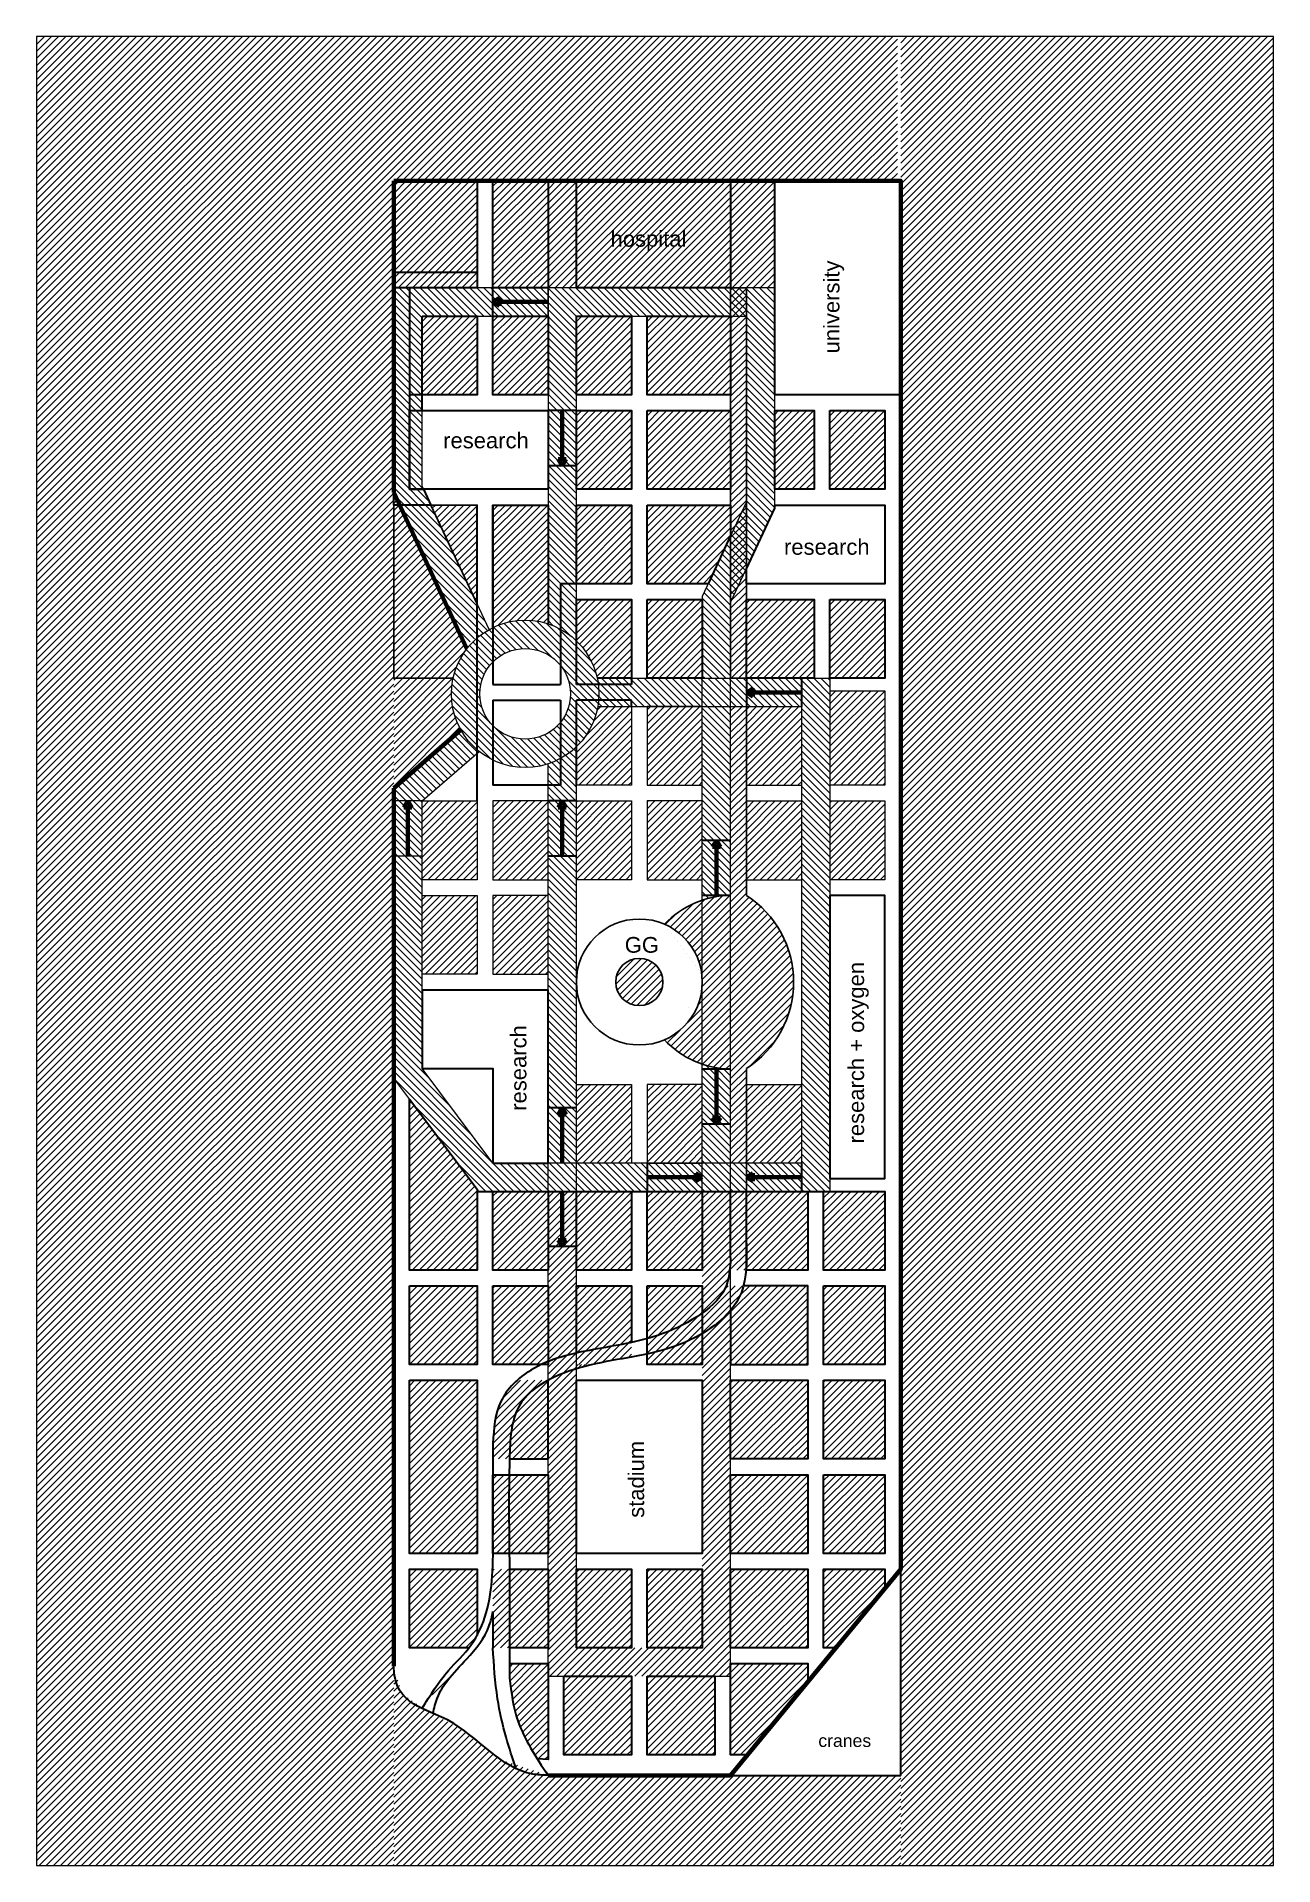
# Paper-space layout 'Rozvržení1' of a CAD drawing. Header units: millimetres. Extents: x 3 to 396, y 0 to 581.
# The model-space entities are those that its viewports show. They can reach past a viewport. Long polylines and large blocks are cut down to what shows.
import ezdxf

# ---------------------------------------------------------------- set-up
doc = ezdxf.new("R2010")
doc.units = ezdxf.units.MM
doc.layers.add('buildings', color=1, linetype='Continuous')
doc.layers.add('water', color=4, linetype='Continuous')
for name, color, linetype, lineweight in [('cerna_silne', 7, 'Continuous', 70), ('master plan', 7, 'Continuous', 30), ('nemocnice', 10, 'Continuous', 30), ('poznámky', 7, 'Continuous', 30), ('research centra', 220, 'Continuous', 30), ('roads', 7, 'Continuous', 18), ('under', 40, 'Continuous', 30), ('universita', 90, 'Continuous', 30), ('vodní plocha', 150, 'Continuous', 30)]:
    doc.layers.add(name, color=color, linetype=linetype, lineweight=lineweight)
doc.styles.get("Standard").update_dxf_attribs({"font": 'arial.ttf'})
pattern_1 = [(45, (89158.5, -108201), (-2245.064, 2245.064), [])]
pattern_2 = [(45, (660972, 1168033.4), (-2245.064, 2245.064), [])]
pattern_3 = [(135, (660972, 1168033.4), (-2245.064, -2245.064), [])]

psp = doc.layouts.new('Rozvržení1')

msp = doc.modelspace()

# ---------------------------------------------------------------- texts
at = {"layer": 'poznámky', "char_height": 10000, "attachment_point": 1}
for s, insert in [('hospital', (470054, 1102873)), ('research', (363734, 974779)), ('research', (580203, 907159)), ('GG', (479052, 654330))]:
    msp.add_mtext_dynamic_manual_height_columns(s, width=90492.46, gutter_width=1121902, heights=[0], dxfattribs=dict(at, insert=insert))
at = {"layer": 'poznámky', "char_height": 10000, "attachment_point": 1, "rotation": 90}
for s, width, insert in [('university', 90492.46, (605408, 1025063)), ('research + oxygen', 195819.43, (621048, 523172)), ('research', 90492.46, (406589, 543927)), ('stadium', 90492.46, (481357, 285348))]:
    msp.add_mtext_dynamic_manual_height_columns(s, width=width, gutter_width=1121902, heights=[0], dxfattribs=dict(at, insert=insert))
at = {"layer": 'poznámky', "ltscale": 1000, "insert": (602010, 147788), "char_height": 8000, "attachment_point": 1}
msp.add_mtext_dynamic_manual_height_columns('cranes', width=1275375.21, gutter_width=12.5, heights=[0], dxfattribs=at)

# ---------------------------------------------------------------- hatches: boundary and pattern name
at = {"layer": 'buildings'}
h = msp.add_hatch(dxfattribs=at)
h.set_pattern_fill('ANSI31', color=1, scale=1000)
h.set_pattern_definition(pattern_2)
h.paths.add_polyline_path([(385319, 1134729), (332319, 1134729), (332319, 1066729), (385319, 1066729)])
h = msp.add_hatch(dxfattribs=at)
h.set_pattern_fill('ANSI31', color=1, scale=1000)
h.set_pattern_definition([(45, (705972, 1168033.4), (-2245.064, 2245.064), [])])
h.paths.add_polyline_path([(430319, 1134729), (395319, 1134729), (395319, 1066729), (430319, 1066729)])
h = msp.add_hatch(dxfattribs=at)
h.set_pattern_fill('ANSI31', color=1, scale=1000)
h.set_pattern_definition([(45, (660972, 1100033.4), (-2245.064, 2245.064), [])])
h.paths.add_polyline_path([(385319, 1048729), (350319, 1048729), (350319, 998729), (385319, 998729)])
h = msp.add_hatch(dxfattribs=at)
h.set_pattern_fill('ANSI31', color=1, scale=1000)
h.set_pattern_definition([(45, (705972, 1100033.4), (-2245.064, 2245.064), [])])
h.paths.add_polyline_path([(430319, 1048729), (395319, 1048729), (395319, 998729), (430319, 998729)])
h = msp.add_hatch(dxfattribs=at)
h.set_pattern_fill('ANSI31', color=1, scale=1000)
h.set_pattern_definition([(45, (758972, 1100033.4), (-2245.064, 2245.064), [])])
h.paths.add_polyline_path([(483319, 1048729), (448319, 1048729), (448319, 998729), (483319, 998729)])
h = msp.add_hatch(dxfattribs=at)
h.set_pattern_fill('ANSI31', color=1, scale=1000)
h.set_pattern_definition([(45, (803972, 1100033.4), (-2245.064, 2245.064), [])])
h.paths.add_polyline_path([(546319, 1048729), (493319, 1048729), (493319, 998729), (546319, 998729)])
h = msp.add_hatch(dxfattribs=at)
h.set_pattern_fill('ANSI31', color=1, scale=1000)
h.set_pattern_definition([(45, (758972, 1040033.4), (-2245.064, 2245.064), [])])
h.paths.add_polyline_path([(483319, 988729), (448319, 988729), (448319, 938729), (483319, 938729)])
h = msp.add_hatch(dxfattribs=at)
h.set_pattern_fill('ANSI31', color=1, scale=1000)
h.set_pattern_definition([(45, (803972, 1040033.4), (-2245.064, 2245.064), [])])
h.paths.add_polyline_path([(546319, 988729), (493319, 988729), (493319, 938729), (546319, 938729)])
h = msp.add_hatch(dxfattribs=at)
h.set_pattern_fill('ANSI31', color=1, scale=1000)
h.set_pattern_definition([(45, (874972, 1040033.4), (-2245.064, 2245.064), [])])
h.paths.add_polyline_path([(599319, 988729), (574319, 988729), (574319, 938729), (599319, 938729)])
h = msp.add_hatch(dxfattribs=at)
h.set_pattern_fill('ANSI31', color=1, scale=1000)
h.set_pattern_definition([(45, (919972, 1040033.4), (-2245.064, 2245.064), [])])
h.paths.add_polyline_path([(644319, 988729), (609319, 988729), (609319, 938729), (644319, 938729)])
h = msp.add_hatch(dxfattribs=at)
h.set_pattern_fill('ANSI31', color=1, scale=1000)
h.set_pattern_definition([(45, (705972, 980033.4), (-2245.064, 2245.064), [])])
edge = h.paths.add_edge_path()
edge.add_arc((415798, 808799), 46817, 71.930784, 115.93977)
edge.add_line((395319, 850899), (395319, 928729))
edge.add_line((395319, 928729), (430319, 928729))
edge.add_line((430319, 928729), (430319, 853307))
h = msp.add_hatch(dxfattribs=at)
h.set_pattern_fill('ANSI31', color=1, scale=1000)
h.set_pattern_definition([(45, (758972, 980033.4), (-2245.064, 2245.064), [])])
h.paths.add_polyline_path([(483319, 928729), (448319, 928729), (448319, 878729), (483319, 878729)])
h = msp.add_hatch(dxfattribs=at)
h.set_pattern_fill('ANSI31', color=1, scale=1000)
h.set_pattern_definition(pattern_2)
h.paths.add_polyline_path([(493319, 928729), (546319, 928729), (546319, 909297), (532054, 878729), (493319, 878729)])
h = msp.add_hatch(dxfattribs=at)
h.set_pattern_fill('ANSI31', color=1, scale=1000)
h.set_pattern_definition([(45, (758972, 920033.4), (-2245.064, 2245.064), [])])
edge = h.paths.add_edge_path()
edge.add_arc((415798, 808799), 46817, 12.246222, 46.001347)
edge.add_line((448319, 842477), (448319, 868729))
edge.add_line((448319, 868729), (483319, 868729))
edge.add_line((483319, 868729), (483319, 818729))
edge.add_line((483319, 818729), (461550, 818729))
h = msp.add_hatch(dxfattribs=at)
h.set_pattern_fill('ANSI31', color=1, scale=1000)
h.set_pattern_definition([(45, (803972, 920033.4), (-2245.064, 2245.064), [])])
h.paths.add_polyline_path([(528319, 868729), (493319, 868729), (493319, 818729), (528319, 818729)])
h = msp.add_hatch(dxfattribs=at)
h.set_pattern_fill('ANSI31', color=1, scale=1000)
h.set_pattern_definition([(45, (874972, 920033.4), (-2245.064, 2245.064), [])])
h.paths.add_polyline_path([(599319, 868729), (556319, 868729), (556319, 818729), (599319, 818729)])
h = msp.add_hatch(dxfattribs=at)
h.set_pattern_fill('ANSI31', color=1, scale=1000)
h.set_pattern_definition([(45, (919972, 920033.4), (-2245.064, 2245.064), [])])
h.paths.add_polyline_path([(644319, 868729), (609319, 868729), (609319, 818729), (644319, 818729)])
h = msp.add_hatch(dxfattribs=at)
h.set_pattern_fill('ANSI31', color=256, scale=1000)
h.set_pattern_definition([(45, (-2682566, 1803073.4), (-2245.064, 2245.064), [])])
edge = h.paths.add_edge_path()
edge.add_line((483319, 800729), (461914, 800729))
edge.add_arc((415798, 808799), 46817, 313.998653, 350.074789, ccw=False)
edge.add_line((448319, 775121), (448319, 750729))
edge.add_line((448319, 750729), (483319, 750729))
edge.add_line((483319, 750729), (483319, 800729))
h.paths.add_polyline_path([(350319, 540729), (342319, 551396), (342319, 535729), (342319, 510729), (350319, 510729)])
h.paths.add_polyline_path([(350319, 540729), (350319, 510729), (372819, 510729)])
h.paths.add_polyline_path([(372819, 510729), (350319, 510729), (350319, 492729), (385319, 492729), (385319, 494063)])
h.paths.add_polyline_path([(350319, 510729), (342319, 510729), (342319, 492729), (350319, 492729)])
h.paths.add_polyline_path([(644319, 740729), (609319, 740729), (609319, 690729), (644319, 690729)])
h.paths.add_polyline_path([(644319, 810794), (609319, 810600), (609319, 750729), (644319, 750729)])
h.paths.add_polyline_path([(591319, 800729), (556319, 800729), (556319, 750729), (591319, 750729)])
h.paths.add_polyline_path([(591319, 740729), (556319, 740729), (556319, 690729), (591319, 690729)])
h.paths.add_polyline_path([(591319, 560729), (556319, 560729), (556319, 510729), (591319, 510729)])
h.paths.add_polyline_path([(528319, 560729), (493319, 560729), (493319, 510729), (528319, 510729)])
h.paths.add_polyline_path([(483319, 560729), (448319, 560729), (448319, 510729), (483319, 510729)])
h.paths.add_polyline_path([(483319, 740729), (448319, 740729), (448319, 690729), (483319, 690729)])
h.paths.add_polyline_path([(528319, 740729), (493319, 740729), (493319, 690729), (528319, 690729)])
h.paths.add_polyline_path([(528319, 800729), (493319, 800729), (493319, 750729), (528319, 750729)])
h.paths.add_polyline_path([(430319, 740729), (395319, 740729), (395319, 690729), (430319, 690729)])
h.paths.add_polyline_path([(385319, 740729), (350319, 740729), (350319, 690729), (385319, 690729)])
h.paths.add_polyline_path([(385319, 680729), (350319, 680729), (350319, 630729), (385319, 630729)])
h.paths.add_polyline_path([(430319, 680729), (395319, 680729), (395319, 630729), (430319, 630729)])
h = msp.add_hatch(dxfattribs=at)
h.set_pattern_fill('ANSI31', color=1, scale=1000)
h.set_pattern_definition([(45, (319819, 484229.4), (-2245.064, 2245.064), [])])
edge = h.paths.add_edge_path()
edge.add_arc((488319, 625729), 15000, 0, 360)
at = {"layer": 'buildings', "ltscale": 1000}
h = msp.add_hatch(dxfattribs=at)
h.set_pattern_fill('ANSI31', color=256, scale=1000)
h.paths.add_polyline_path([(385319, 312729), (342319, 312729), (342319, 262729), (385319, 262729)])
edge = h.paths.add_edge_path()
edge.add_spline(control_points=[(380146, 202729), (380563, 203261), (382470, 205770), (384140, 208444), (385319, 210628)], knot_values=[48781.5080374, 48781.5080374, 48781.5080374, 48781.5080374, 50823.16792136, 58309.80319102, 58309.80319102, 58309.80319102, 58309.80319102], degree=3, periodic=0)
edge.add_line((385319, 210628), (385319, 252729))
edge.add_line((385319, 252729), (342319, 252729))
edge.add_line((342319, 252729), (342319, 202729))
edge.add_line((342319, 202729), (380146, 202729))
h.paths.add_polyline_path([(385319, 372729), (342319, 372729), (342319, 322729), (385319, 322729)])
h.paths.add_polyline_path([(385319, 322729), (342319, 322729), (342319, 312729), (385319, 312729)])
h.paths.add_polyline_path([(385319, 432729), (342319, 432729), (342319, 382729), (385319, 382729)])
edge = h.paths.add_edge_path()
edge.add_spline(control_points=[(426012, 382729), (427430, 383403), (428867, 384030), (430319, 384616)], knot_values=[144130.56371615, 144130.56371615, 144130.56371615, 144130.56371615, 148823.55595425, 148823.55595425, 148823.55595425, 148823.55595425], degree=3, periodic=0)
edge.add_line((430319, 384616), (430319, 432729))
edge.add_line((430319, 432729), (395319, 432729))
edge.add_line((395319, 432729), (395319, 382729))
edge.add_line((395319, 382729), (426012, 382729))
edge = h.paths.add_edge_path()
edge.add_spline(control_points=[(493319, 399192), (495610, 399822), (506565, 403120), (518146, 408539), (527197, 414606), (528319, 415399)], knot_values=[41039.51905146, 41039.51905146, 41039.51905146, 41039.51905146, 48221.76623157, 75688.71298216, 79651.63217374, 79651.63217374, 79651.63217374, 79651.63217374], degree=3, periodic=0)
edge.add_line((528319, 415399), (528319, 432729))
edge.add_line((528319, 432729), (493319, 432729))
edge.add_line((493319, 432729), (493319, 399192))
edge = h.paths.add_edge_path()
edge.add_spline(control_points=[(493319, 389401), (499041, 390633), (510692, 393680), (522644, 399103), (528319, 402456)], knot_values=[67481.7734412, 67481.7734412, 67481.7734412, 67481.7734412, 85345.73102599, 103903.17590679, 103903.17590679, 103903.17590679, 103903.17590679], degree=3, periodic=0)
edge.add_line((528319, 402456), (528319, 415399))
edge.add_spline(control_points=[(528319, 415399), (527197, 414606), (518146, 408539), (506565, 403120), (495610, 399822), (493319, 399192)], knot_values=[41039.51905146, 41039.51905146, 41039.51905146, 41039.51905146, 45002.43824305, 72469.38499363, 79651.63217374, 79651.63217374, 79651.63217374, 79651.63217374], degree=3, periodic=0)
edge.add_line((493319, 399192), (493319, 389401))
edge = h.paths.add_edge_path()
edge.add_spline(control_points=[(528319, 402456), (522644, 399103), (510692, 393680), (499041, 390633), (493319, 389401)], knot_values=[67481.7734412, 67481.7734412, 67481.7734412, 67481.7734412, 86039.218322, 103903.17590679, 103903.17590679, 103903.17590679, 103903.17590679], degree=3, periodic=0)
edge.add_line((493319, 389401), (493319, 382729))
edge.add_line((493319, 382729), (528319, 382729))
edge.add_line((528319, 382729), (528319, 402456))
h.paths.add_polyline_path([(644319, 312729), (605321, 312729), (605322, 262729), (644319, 262729)])
h.paths.add_polyline_path([(644319, 241192), (644319, 252729), (605322, 252729), (605323, 202729), (612766, 202729)])
h.paths.add_polyline_path([(595323, 181169), (595323, 192729), (546319, 192729), (546319, 134704), (556963, 134704)])
h.paths.add_polyline_path([(536319, 184693), (493319, 184729), (493319, 134704), (536319, 134704)])
h.paths.add_polyline_path([(483319, 184729), (440319, 184691), (440319, 134693), (483319, 134693)])
edge = h.paths.add_edge_path()
edge.add_spline(control_points=[(405867, 183673), (407028, 174364), (408971, 158781), (417351, 142275), (422046, 134559), (423513, 132224)], knot_values=[0, 0, 0, 0, 27883.57743193, 46674.76177289, 54947.89989352, 54947.89989352, 54947.89989352, 54947.89989352], degree=3, periodic=0)
edge.add_spline(control_points=[(423513, 132224), (423525, 132222), (423537, 132221), (423740, 132194), (423936, 132171), (424335, 132126), (424539, 132104), (424955, 132063), (425168, 132044), (425602, 132006), (425824, 131989), (426327, 131951), (426610, 131931), (427191, 131894), (427489, 131877), (428100, 131843), (428413, 131827), (429053, 131795), (429381, 131780), (429915, 131756), (430115, 131747), (430319, 131739)], knot_values=[9.45452454, 9.45452454, 9.45452454, 9.45452454, 10.60810233, 10.60810233, 29.53090781, 29.53090781, 48.45371329, 48.45371329, 67.37651877, 67.37651877, 86.29932424, 86.29932424, 109.3972305, 109.3972305, 132.49513676, 132.49513676, 155.59304301, 155.59304301, 178.69094927, 178.69094927, 192.33433098, 192.33433098, 192.33433098, 192.33433098], degree=3, periodic=0)
edge.add_line((430319, 131739), (430319, 192718))
edge.add_line((430319, 192718), (405867, 192718))
edge.add_line((405867, 192718), (405867, 183673))
h.paths.add_polyline_path([(430319, 252729), (405867, 252729), (405867, 202729), (430319, 202729)])
h.paths.add_polyline_path([(430319, 312729), (395319, 312729), (395319, 274651), (395319, 262729), (430319, 262729)])
h.paths.add_polyline_path([(528319, 252729), (493319, 252729), (493319, 202729), (528319, 202729)])
h.paths.add_polyline_path([(483319, 252729), (448319, 252729), (448319, 202729), (483319, 202729)])
h.paths.add_polyline_path([(595322, 252729), (546319, 252729), (546319, 202729), (595323, 202729)])
h.paths.add_polyline_path([(595321, 312729), (546319, 312729), (546319, 262729), (595322, 262729)])
h.paths.add_polyline_path([(595320, 372729), (546319, 372729), (546319, 322729), (595321, 322729)])
h.paths.add_polyline_path([(644319, 372729), (605320, 372729), (605321, 322729), (644319, 322729)])
h.paths.add_polyline_path([(644319, 432729), (605320, 432729), (605320, 382729), (644319, 382729)])
edge = h.paths.add_edge_path()
edge.add_spline(control_points=[(554474, 432729), (554093, 431314), (552294, 425780), (549188, 420757), (546319, 417289)], knot_values=[26791.08730746, 26791.08730746, 26791.08730746, 26791.08730746, 31324.59558692, 44871.38222709, 44871.38222709, 44871.38222709, 44871.38222709], degree=3, periodic=0)
edge.add_line((546319, 417289), (546319, 382729))
edge.add_line((546319, 382729), (595320, 382729))
edge.add_line((595320, 382729), (595320, 432729))
edge.add_line((595320, 432729), (554474, 432729))
edge = h.paths.add_edge_path()
edge.add_spline(control_points=[(556319, 459731), (556420, 455087), (556521, 450442), (556319, 445916)], knot_values=[0, 0, 0, 0, 13351.00985919, 13351.00985919, 13351.00985919, 13351.00985919], degree=3, periodic=0)
edge.add_spline(control_points=[(556319, 445916), (556271, 444847), (556206, 443784), (556121, 442729)], knot_values=[13351.00985919, 13351.00985919, 13351.00985919, 13351.00985919, 16505.83611887, 16505.83611887, 16505.83611887, 16505.83611887], degree=3, periodic=0)
edge.add_line((556121, 442729), (595320, 442729))
edge.add_line((595320, 442729), (595319, 492729))
edge.add_line((595319, 492729), (556319, 492729))
edge.add_line((556319, 492729), (556319, 459731))
h.paths.add_polyline_path([(644319, 492729), (605319, 492729), (605320, 442729), (644319, 442729)])
h.paths.add_polyline_path([(528319, 492729), (493319, 492729), (493319, 442729), (528319, 442729)])
h.paths.add_polyline_path([(483319, 492729), (448319, 492729), (448319, 442729), (483319, 442729)])
edge = h.paths.add_edge_path()
edge.add_spline(control_points=[(448319, 390023), (451932, 390836), (463641, 393108), (475386, 395043), (483319, 396759)], knot_values=[89988.75522461, 89988.75522461, 89988.75522461, 89988.75522461, 101010.95938975, 125375.96449259, 125375.96449259, 125375.96449259, 125375.96449259], degree=3, periodic=0)
edge.add_line((483319, 396759), (483319, 432729))
edge.add_line((483319, 432729), (448319, 432729))
edge.add_line((448319, 432729), (448319, 390023))
h.paths.add_polyline_path([(430319, 492729), (395319, 492729), (395319, 442729), (430319, 442729)])
h.paths.add_polyline_path([(385319, 492729), (342319, 492729), (342319, 442729), (385319, 442729)])
h = msp.add_hatch(dxfattribs=at)
h.set_pattern_fill('ANSI31', color=256, scale=1000)
h.set_pattern_definition(pattern_1)
edge = h.paths.add_edge_path()
edge.add_spline(control_points=[(430214, 372729), (422433, 368557), (407175, 356101), (406182, 334746), (405857, 322911), (405852, 322729)], knot_values=[167592.09746108, 167592.09746108, 167592.09746108, 167592.09746108, 193013.57099584, 226465.30125241, 226988.33504737, 226988.33504737, 226988.33504737, 226988.33504737], degree=3, periodic=0)
edge.add_line((405852, 322729), (430319, 322729))
edge.add_line((430319, 322729), (430319, 372729))
edge.add_line((430319, 372729), (430214, 372729))
at = {"layer": 'roads'}
h = msp.add_hatch(dxfattribs=at)
h.set_pattern_fill('ANSI31', color=256, scale=1000, angle=90)
h.set_pattern_definition(pattern_3)
h.paths.add_polyline_path([(448319, 1066729), (385319, 1066729), (332319, 1066729), (332319, 936733), (377581, 839742), (392843, 849602), (350319, 940726), (350319, 1048729), (430319, 1048729), (430319, 1066729)])
h = msp.add_hatch(dxfattribs=at)
h.set_pattern_fill('ANSI31', color=256, scale=1000, angle=90)
h.set_pattern_definition(pattern_3)
edge = h.paths.add_edge_path()
edge.add_arc((415798, 808799), 46817, 46.001347, 71.930784)
edge.add_line((430319, 853307), (430319, 1066729))
edge.add_line((430319, 1066729), (574319, 1066729))
edge.add_line((574319, 1066729), (574319, 926733))
edge.add_line((574319, 926733), (546319, 866733))
edge.add_line((546319, 866733), (546319, 818729))
edge.add_line((546319, 818729), (528319, 818729))
edge.add_line((528319, 818729), (528319, 870726))
edge.add_line((528319, 870726), (556319, 930726))
edge.add_line((556319, 930726), (556319, 1048729))
edge.add_line((556319, 1048729), (448319, 1048729))
edge.add_line((448319, 1048729), (448319, 842477))
h = msp.add_hatch(dxfattribs=at)
h.set_pattern_fill('ANSI31', color=256, scale=1000, angle=90)
h.set_pattern_definition([(135, (-904519.7, 1168033.4), (-2245.064, -2245.064), [])])
h.paths.add_polyline_path([(368981, 808799, 1), (462615, 808799, 1)])
h.paths.add_polyline_path([(444615, 808799, -1), (386981, 808799, -1)], flags=16)
h = msp.add_hatch(dxfattribs=at)
h.set_pattern_fill('ANSI31', color=256, scale=1000, angle=90)
h.set_pattern_definition([(135, (89158.5, -108201), (-2245.064, -2245.064), [])])
edge = h.paths.add_edge_path()
edge.add_line((350319, 740729), (386555, 772239))
edge.add_arc((415798, 808799), 46817, 209.176077, 231.34482, ccw=False)
edge.add_line((374921, 785976), (332319, 748931))
edge.add_line((332319, 748931), (332319, 564729))
edge.add_line((332319, 564729), (386319, 492729))
edge.add_line((386319, 492729), (430319, 492729))
edge.add_line((430319, 492729), (430319, 510729))
edge.add_line((430319, 510729), (395319, 510729))
edge.add_line((395319, 510729), (350319, 570729))
edge.add_line((350319, 570729), (350319, 740729))
edge = h.paths.add_edge_path()
edge.add_arc((415798, 808799), 46817, 288.069216, 313.998653, ccw=False)
edge.add_line((430319, 764291), (430319, 510729))
edge.add_line((430319, 510729), (448319, 510729))
edge.add_line((448319, 510729), (448319, 775121))
h.paths.add_polyline_path([(546319, 560729), (528319, 560729), (528319, 510729), (546319, 510729)])
edge = h.paths.add_edge_path()
edge.add_arc((547201, 629412), 58998, 264.079452, 269.142898, ccw=False)
edge.add_line((541116, 570729), (528319, 570729))
edge.add_line((528319, 570729), (528319, 560729))
edge.add_line((528319, 560729), (546319, 560729))
edge.add_line((546319, 560729), (546319, 570421))
edge = h.paths.add_edge_path()
edge.add_line((528319, 573518), (528319, 570729))
edge.add_line((528319, 570729), (541116, 570729))
edge.add_arc((547201, 629412), 58998, 251.333694, 264.079452, ccw=False)
h.paths.add_polyline_path([(528319, 818729), (461550, 818729), (461914, 800729), (528319, 800729)])
h.paths.add_polyline_path([(546319, 818729), (528319, 818729), (528319, 800729), (546319, 800729)])
edge = h.paths.add_edge_path()
edge.add_line((546319, 800729), (528319, 800729))
edge.add_line((528319, 800729), (528319, 677741))
edge.add_arc((546799, 622142), 58590, 90.469253, 108.385604, ccw=False)
edge.add_line((546319, 680729), (546319, 800729))
h.paths.add_polyline_path([(556319, 818729), (546319, 818729), (546319, 800729), (556319, 800729)])
h.paths.add_polyline_path([(609319, 818729), (556319, 818729), (556319, 800729), (591319, 800729), (591319, 510729), (556319, 510729), (556319, 492729), (609319, 492729)])
h.paths.add_polyline_path([(556319, 510729), (546319, 510729), (546319, 492729), (556319, 492729)])
h.paths.add_polyline_path([(546319, 510729), (528319, 510729), (528319, 492729), (546319, 492729)])
h.paths.add_polyline_path([(528319, 510729), (448319, 510729), (448319, 492729), (528319, 492729)])
h.paths.add_polyline_path([(448319, 510729), (430319, 510729), (430319, 492729), (448319, 492729)])
at = {"layer": 'roads', "ltscale": 1000}
h = msp.add_hatch(dxfattribs=at)
h.set_pattern_fill('ANSI31', color=256, scale=1000)
h.set_pattern_definition(pattern_1)
h.paths.add_polyline_path([(546319, 202729), (528319, 202729), (528319, 184729), (546319, 184729)])
h.paths.add_polyline_path([(528319, 202729), (493319, 202729), (493319, 184729), (528319, 184729)])
h.paths.add_polyline_path([(493319, 202729), (483319, 202729), (483319, 184729), (493319, 184729)])
h.paths.add_polyline_path([(483319, 202729), (448319, 202729), (448319, 184729), (483319, 184729)])
h.paths.add_polyline_path([(448319, 202729), (430319, 202729), (430319, 184729), (448319, 184729)])
h.paths.add_polyline_path([(448319, 252729), (430319, 252729), (430319, 202729), (448319, 202729)])
h.paths.add_polyline_path([(546319, 252729), (528319, 252729), (528319, 202729), (546319, 202729)])
h.paths.add_polyline_path([(546319, 262729), (528319, 262729), (528319, 252729), (546319, 252729)])
h.paths.add_polyline_path([(546319, 312729), (528319, 312729), (528319, 262729), (546319, 262729)])
h.paths.add_polyline_path([(448319, 262729), (430319, 262729), (430319, 252729), (448319, 252729)])
h.paths.add_polyline_path([(448319, 312729), (430319, 312729), (430319, 262729), (448319, 262729)])
h.paths.add_polyline_path([(448319, 322729), (430319, 322729), (430319, 312729), (448319, 312729)])
edge = h.paths.add_edge_path()
edge.add_spline(control_points=[(448319, 380017), (442070, 378121), (435891, 375761), (430319, 372785)], knot_values=[149299.6526358, 149299.6526358, 149299.6526358, 149299.6526358, 167478.32279222, 167478.32279222, 167478.32279222, 167478.32279222], degree=3, periodic=0)
edge.add_line((430319, 372785), (430319, 322729))
edge.add_line((430319, 322729), (448319, 322729))
edge.add_line((448319, 322729), (448319, 380017))
h.paths.add_polyline_path([(546319, 322729), (528319, 322729), (528319, 312729), (546319, 312729)])
h.paths.add_polyline_path([(546319, 372729), (528319, 372729), (528319, 322729), (546319, 322729)])
h.paths.add_polyline_path([(546319, 382729), (528319, 382729), (528319, 372729), (546319, 372729)])
edge = h.paths.add_edge_path()
edge.add_spline(control_points=[(430319, 372785), (435891, 375761), (442070, 378121), (448319, 380017)], knot_values=[149299.6526358, 149299.6526358, 149299.6526358, 149299.6526358, 167478.32279222, 167478.32279222, 167478.32279222, 167478.32279222], degree=3, periodic=0)
edge.add_line((448319, 380017), (448319, 382729))
edge.add_line((448319, 382729), (430319, 382729))
edge.add_line((430319, 382729), (430319, 372785))
edge = h.paths.add_edge_path()
edge.add_spline(control_points=[(448319, 390023), (442171, 388641), (436121, 386957), (430319, 384616)], knot_values=[125375.96449259, 125375.96449259, 125375.96449259, 125375.96449259, 144130.56371615, 144130.56371615, 144130.56371615, 144130.56371615], degree=3, periodic=0)
edge.add_line((430319, 384616), (430319, 382729))
edge.add_line((430319, 382729), (448319, 382729))
edge.add_line((448319, 382729), (448319, 390023))
edge = h.paths.add_edge_path()
edge.add_line((448319, 432729), (430319, 432729))
edge.add_line((430319, 432729), (430319, 384616))
edge.add_spline(control_points=[(430319, 384616), (436121, 386957), (442171, 388641), (448319, 390023)], knot_values=[125375.96449259, 125375.96449259, 125375.96449259, 125375.96449259, 144130.56371615, 144130.56371615, 144130.56371615, 144130.56371615], degree=3, periodic=0)
edge.add_line((448319, 390023), (448319, 432729))
edge = h.paths.add_edge_path()
edge.add_spline(control_points=[(546319, 417289), (541530, 411502), (535233, 406541), (528319, 402456)], knot_values=[44871.38222709, 44871.38222709, 44871.38222709, 44871.38222709, 67481.7734412, 67481.7734412, 67481.7734412, 67481.7734412], degree=3, periodic=0)
edge.add_line((528319, 402456), (528319, 382729))
edge.add_line((528319, 382729), (546319, 382729))
edge.add_line((546319, 382729), (546319, 417289))
edge = h.paths.add_edge_path()
edge.add_spline(control_points=[(528319, 402456), (535233, 406541), (541530, 411502), (546319, 417289)], knot_values=[44871.38222709, 44871.38222709, 44871.38222709, 44871.38222709, 67481.7734412, 67481.7734412, 67481.7734412, 67481.7734412], degree=3, periodic=0)
edge.add_line((546319, 417289), (546319, 432729))
edge.add_line((546319, 432729), (543440, 432729))
edge.add_spline(control_points=[(543440, 432729), (543217, 432143), (540317, 425208), (534345, 419661), (528319, 415399)], knot_values=[17825.57921424, 17825.57921424, 17825.57921424, 17825.57921424, 19757.99795732, 41039.51905146, 41039.51905146, 41039.51905146, 41039.51905146], degree=3, periodic=0)
edge.add_line((528319, 415399), (528319, 402456))
edge = h.paths.add_edge_path(flags=17)
edge.add_spline(control_points=[(528319, 415399), (534345, 419661), (540317, 425208), (543217, 432143), (543440, 432729)], knot_values=[17825.57921424, 17825.57921424, 17825.57921424, 17825.57921424, 39107.10030839, 41039.51905146, 41039.51905146, 41039.51905146, 41039.51905146], degree=3, periodic=0)
edge.add_line((543440, 432729), (528319, 432729))
edge.add_line((528319, 432729), (528319, 415399))
edge = h.paths.add_edge_path()
edge.add_spline(control_points=[(543440, 432729), (544627, 435862), (545266, 439244), (545674, 442729)], knot_values=[7494.25002934, 7494.25002934, 7494.25002934, 7494.25002934, 17825.57921424, 17825.57921424, 17825.57921424, 17825.57921424], degree=3, periodic=0)
edge.add_line((545674, 442729), (528319, 442729))
edge.add_line((528319, 442729), (528319, 432729))
edge.add_line((528319, 432729), (543440, 432729))
edge = h.paths.add_edge_path()
edge.add_line((546319, 450424), (546319, 492729))
edge.add_line((546319, 492729), (528319, 492729))
edge.add_line((528319, 492729), (528319, 442729))
edge.add_line((528319, 442729), (545674, 442729))
edge.add_spline(control_points=[(545674, 442729), (545970, 445258), (546144, 447841), (546319, 450424)], knot_values=[0, 0, 0, 0, 7494.25002934, 7494.25002934, 7494.25002934, 7494.25002934], degree=3, periodic=0)
h.paths.add_polyline_path([(448319, 442729), (430319, 442729), (430319, 432729), (448319, 432729)])
h.paths.add_polyline_path([(448319, 492729), (430319, 492729), (430319, 442729), (448319, 442729)])
h = msp.add_hatch(dxfattribs=at)
h.set_pattern_fill('ANSI31', color=256, scale=500)
h.set_pattern_definition([(45, (9240543.3, 7108387.3), (-1122.53202, 1122.53202), [])])
edge = h.paths.add_edge_path()
edge.add_spline(control_points=[(448319, 380017), (451202, 380892), (454624, 381809), (457993, 382609), (458508, 382729)], knot_values=[139396.03061509, 139396.03061509, 139396.03061509, 139396.03061509, 147783.56682891, 149299.6526358, 149299.6526358, 149299.6526358, 149299.6526358], degree=3, periodic=0)
edge.add_line((458508, 382729), (448319, 382729))
edge.add_line((448319, 382729), (448319, 380017))
at = {"layer": 'water'}
h = msp.add_hatch(dxfattribs=at)
h.set_pattern_fill('ANSI31', color=256, scale=1000)
h.set_pattern_definition([(45, (314319, 482729.4), (-2245.064, 2245.064), [])])
h.paths.add_polyline_path([(332319, 1134729), (652202, 1134729), (652202, 1290282), (332319, 1290282), (6562, 1290282), (7016, -256), (332319, -256), (332319, 191009)])
h.paths.add_polyline_path([(1048939, 1290282), (654319, 1290282), (654319, 19), (1048939, -531)])
h.paths.add_polyline_path([(332319, 785976), (332319, 818729), (332319, 748931)], flags=17)
h = msp.add_hatch(dxfattribs=at)
h.set_pattern_fill('ANSI31', color=256, scale=1000)
h.set_pattern_definition([(45, (660972, 1176033.4), (-2245.064, 2245.064), [])])
h.paths.add_polyline_path([(430319, 1066729), (574319, 1066729), (574319, 1134729), (430319, 1134729)])
h = msp.add_hatch(dxfattribs=at)
h.set_pattern_fill('ANSI31', color=256, scale=1000)
h.set_pattern_definition([(45, (-904519.7, 1168033.4), (-2245.064, 2245.064), [])])
h.paths.add_polyline_path([(546319, 1066729), (556319, 1066729), (556319, 818729), (546319, 818729)])
h = msp.add_hatch(dxfattribs=at)
h.set_pattern_fill('ANSI31', color=256, scale=1000)
h.set_pattern_definition(pattern_1)
h.paths.add_polyline_path([(368981, 808799, -0.05348514), (370046, 818729), (332319, 818729), (332319, 748931), (374921, 785976, -0.12799686)])
edge = h.paths.add_edge_path()
edge.add_arc((415798, 808799), 46817, 142.417856, 167.753778)
edge.add_line((370046, 818729), (332319, 818729))
edge.add_line((332319, 818729), (332319, 936733))
edge.add_line((332319, 936733), (378696, 837352))
h = msp.add_hatch(dxfattribs=at)
h.set_pattern_fill('ANSI31', color=256, scale=1000)
h.set_pattern_definition(pattern_2)
h.paths.add_polyline_path([(355917, 928729), (385319, 928729), (385319, 865726)])
h = msp.add_hatch(dxfattribs=at)
h.set_pattern_fill('ANSI31', color=256, scale=1000)
h.set_pattern_definition(pattern_1)
edge = h.paths.add_edge_path()
edge.add_arc((546799, 622142), 58590, 108.385604, 136.570146)
edge.add_arc((488319, 625729), 40000, 7.180756, 66.529677, ccw=False)
edge.add_line((528005, 630729), (528319, 630729))
edge.add_line((528319, 630729), (528319, 677741))
edge = h.paths.add_edge_path()
edge.add_arc((546799, 622142), 58590, 90.469253, 108.385604)
edge.add_line((528319, 677741), (528319, 630729))
edge.add_line((528319, 630729), (546319, 630729))
edge.add_line((546319, 630729), (546319, 680729))
h.paths.add_polyline_path([(546319, 630729), (528319, 630729), (528319, 620729), (546319, 620729)])
edge = h.paths.add_edge_path()
edge.add_line((546319, 620729), (528319, 620729))
edge.add_line((528319, 620729), (528319, 573518))
edge.add_arc((518576, 544502), 30608, 62.551608, 71.438614, ccw=False)
edge.add_line((532685, 571664), (546247, 570184))
edge.add_line((546247, 570184), (546319, 620729))
edge = h.paths.add_edge_path()
edge.add_line((528319, 620729), (528005, 620729))
edge.add_arc((488319, 625729), 40000, 293.394755, 352.819244, ccw=False)
edge.add_arc((547201, 629412), 58998, 223.210526, 251.333694)
edge.add_line((528319, 573518), (528319, 620729))
edge = h.paths.add_edge_path()
edge.add_line((556319, 680729), (556319, 800729))
edge.add_line((556319, 800729), (546319, 800729))
edge.add_line((546319, 800729), (546319, 510729))
edge.add_line((546319, 510729), (556319, 510729))
edge.add_line((556319, 510729), (556319, 570729))
edge.add_arc((520940, 625729), 65396, 302.751457, 417.248543)
at = {"layer": 'water', "ltscale": 1000}
h = msp.add_hatch(dxfattribs=at)
h.set_pattern_fill('ANSI31', color=256, scale=1000)
h.set_pattern_definition(pattern_1)
edge = h.paths.add_edge_path()
edge.add_line((556319, 492729), (546319, 492729))
edge.add_line((546319, 492729), (546319, 442729))
edge.add_line((546319, 442729), (556121, 442729))
edge.add_spline(control_points=[(556121, 442729), (556206, 443784), (556271, 444847), (556319, 445916)], knot_values=[13351.00985919, 13351.00985919, 13351.00985919, 13351.00985919, 16505.83611887, 16505.83611887, 16505.83611887, 16505.83611887], degree=3, periodic=0)
edge.add_line((556319, 445916), (556319, 492729))
edge = h.paths.add_edge_path()
edge.add_spline(control_points=[(546319, 417289), (549188, 420757), (552294, 425780), (554093, 431314), (554474, 432729)], knot_values=[26791.08730746, 26791.08730746, 26791.08730746, 26791.08730746, 40337.87394763, 44871.38222709, 44871.38222709, 44871.38222709, 44871.38222709], degree=3, periodic=0)
edge.add_line((554474, 432729), (546319, 432729))
edge.add_line((546319, 432729), (546319, 417289))
edge = h.paths.add_edge_path()
edge.add_spline(control_points=[(483319, 396759), (475386, 395043), (463641, 393108), (451932, 390836), (448319, 390023)], knot_values=[89988.75522461, 89988.75522461, 89988.75522461, 89988.75522461, 114353.76032745, 125375.96449259, 125375.96449259, 125375.96449259, 125375.96449259], degree=3, periodic=0)
edge.add_line((448319, 390023), (448319, 382729))
edge.add_line((448319, 382729), (458508, 382729))
edge.add_spline(control_points=[(458508, 382729), (467030, 384716), (475227, 386005), (483319, 387457)], knot_values=[114286.56850396, 114286.56850396, 114286.56850396, 114286.56850396, 139396.03061509, 139396.03061509, 139396.03061509, 139396.03061509], degree=3, periodic=0)
edge.add_line((483319, 387457), (483319, 396759))
edge = h.paths.add_edge_path()
edge.add_spline(control_points=[(405852, 322729), (405857, 322911), (406182, 334746), (407175, 356101), (422433, 368557), (430214, 372729)], knot_values=[167592.09746108, 167592.09746108, 167592.09746108, 167592.09746108, 168115.13125604, 201566.86151261, 226988.33504737, 226988.33504737, 226988.33504737, 226988.33504737], degree=3, periodic=0)
edge.add_line((430214, 372729), (410756, 372729))
edge.add_spline(control_points=[(410756, 372729), (406418, 368848), (396915, 357145), (395925, 342041), (395319, 332782)], knot_values=[166781.2797883, 166781.2797883, 166781.2797883, 166781.2797883, 183804.73063525, 210776.12692678, 210776.12692678, 210776.12692678, 210776.12692678], degree=3, periodic=0)
edge.add_line((395319, 332782), (395319, 322729))
edge.add_line((395319, 322729), (405852, 322729))
h.paths.add_polyline_path([(405867, 252729), (395319, 252729), (395319, 202729), (405867, 202729)])
edge = h.paths.add_edge_path(flags=17)
edge.add_spline(control_points=[(359969, 170866), (359998, 170942), (361560, 174969), (364559, 179648), (367915, 183824), (368623, 184674)], knot_values=[10128.42357997, 10128.42357997, 10128.42357997, 10128.42357997, 10373.53281074, 23130.73367882, 26457.08085644, 26457.08085644, 26457.08085644, 26457.08085644], degree=3, periodic=0)
edge.add_line((368623, 184674), (364087, 184673))
edge.add_spline(control_points=[(364087, 184673), (361232, 181058), (358614, 177267), (356098, 173397)], knot_values=[10815.32407942, 10815.32407942, 10815.32407942, 10815.32407942, 24637.40615633, 24637.40615633, 24637.40615633, 24637.40615633], degree=3, periodic=0)
edge.add_spline(control_points=[(356098, 173397), (356235, 173259), (356395, 173113), (357355, 172235), (357355, 172235), (357355, 172235), (358676, 171421), (359354, 171129), (359660, 170998), (359969, 170866)], knot_values=[2133.11155999, 2133.11155999, 2133.11155999, 2133.11155999, 2143.66914306, 2143.66914306, 2175.33746381, 2175.33746381, 2207.00578456, 2207.00578456, 2232.50158783, 2232.50158783, 2232.50158783, 2232.50158783], degree=3, periodic=0)
at = {"layer": 'water'}
h = msp.add_hatch(dxfattribs=at)
h.set_pattern_fill('ANSI31', color=256, scale=1000)
h.set_pattern_definition([(45, (-904519.7, 1803073.4), (-2245.064, 2245.064), [])])
edge = h.paths.add_edge_path(flags=17)
edge.add_line((654319, 121729), (546319, 121729))
edge.add_line((546319, 121729), (430319, 121729))
edge.add_spline(control_points=[(430319, 121729), (426737, 121882), (415898, 122414), (406735, 127243), (400503, 131611)], knot_values=[0, 0, 0, 0, 233.39033236, 811.10338602, 811.10338602, 811.10338602, 811.10338602], degree=3, periodic=0)
edge.add_spline(control_points=[(400503, 131611), (398756, 132835), (397032, 134133), (395319, 135476)], knot_values=[811.10338602, 811.10338602, 811.10338602, 811.10338602, 973.06644516, 973.06644516, 973.06644516, 973.06644516], degree=3, periodic=0)
edge.add_spline(control_points=[(395319, 135476), (392264, 137870), (389244, 140409), (386189, 142936)], knot_values=[973.06644516, 973.06644516, 973.06644516, 973.06644516, 1261.89750215, 1261.89750215, 1261.89750215, 1261.89750215], degree=3, periodic=0)
edge.add_line((386189, 142936), (377277, 149987))
edge.add_spline(control_points=[(357338, 161116), (360531, 159754), (370686, 155385), (379480, 148465), (385319, 143654)], knot_values=[1289.28747888, 1289.28747888, 1289.28747888, 1289.28747888, 1547.31312542, 2098.03469862, 2098.03469862, 2098.03469862, 2098.03469862], degree=3, periodic=0)
edge.add_line((376766, 150364), (351388, 163717))
edge.add_spline(control_points=[(351388, 163717), (349089, 164779), (343693, 167530), (339330, 171236), (337286, 174076)], knot_values=[2261.14460887, 2261.14460887, 2261.14460887, 2261.14460887, 2455.11919893, 2735.68543398, 2735.68543398, 2735.68543398, 2735.68543398], degree=3, periodic=0)
edge.add_spline(control_points=[(350440, 164414), (350399, 164349), (350359, 164284), (350319, 164219)], knot_values=[0, 0, 0, 0, 228.32710178, 228.32710178, 228.32710178, 228.32710178], degree=3, periodic=0)
edge.add_line((350319, 164219), (350319, 164228))
edge.add_spline(control_points=[(351388, 163717), (349089, 164779), (343693, 167530), (339330, 171236), (337286, 174076)], knot_values=[2261.14460887, 2261.14460887, 2261.14460887, 2261.14460887, 2455.11919893, 2735.68543398, 2735.68543398, 2735.68543398, 2735.68543398], degree=3, periodic=0)
edge.add_spline(control_points=[(337286, 174076), (335262, 176889), (333764, 180337), (332960, 184729)], knot_values=[2735.68543398, 2735.68543398, 2735.68543398, 2735.68543398, 3013.40387511, 3013.40387511, 3013.40387511, 3013.40387511], degree=3, periodic=0)
edge.add_line((332973, 184665), (332318, 184665))
edge.add_line((332318, 184665), (332299, -256))
edge.add_line((332299, -256), (654319, -256))
edge.add_line((654319, -256), (654319, 121729))
edge = h.paths.add_edge_path()
edge.add_line((654319, 121729), (546319, 121729))
edge.add_line((546319, 121729), (430319, 121729))
edge.add_spline(control_points=[(430319, 121729), (426737, 121882), (415898, 122414), (406735, 127243), (400503, 131611)], knot_values=[0, 0, 0, 0, 233.39033236, 811.10338602, 811.10338602, 811.10338602, 811.10338602], degree=3, periodic=0)
edge.add_spline(control_points=[(400503, 131611), (398756, 132835), (397032, 134133), (395319, 135476)], knot_values=[811.10338602, 811.10338602, 811.10338602, 811.10338602, 973.06644516, 973.06644516, 973.06644516, 973.06644516], degree=3, periodic=0)
edge.add_spline(control_points=[(395319, 135476), (392264, 137870), (389244, 140409), (386189, 142936)], knot_values=[973.06644516, 973.06644516, 973.06644516, 973.06644516, 1261.89750215, 1261.89750215, 1261.89750215, 1261.89750215], degree=3, periodic=0)
edge.add_line((386189, 142936), (377277, 149987))
edge.add_spline(control_points=[(357338, 161116), (360531, 159754), (370686, 155385), (379480, 148465), (385319, 143654)], knot_values=[1289.28747888, 1289.28747888, 1289.28747888, 1289.28747888, 1547.31312542, 2098.03469862, 2098.03469862, 2098.03469862, 2098.03469862], degree=3, periodic=0)
edge.add_line((376766, 150364), (351388, 163717))
edge.add_spline(control_points=[(351388, 163717), (349089, 164779), (343693, 167530), (339330, 171236), (337286, 174076)], knot_values=[2261.14460887, 2261.14460887, 2261.14460887, 2261.14460887, 2455.11919893, 2735.68543398, 2735.68543398, 2735.68543398, 2735.68543398], degree=3, periodic=0)
edge.add_spline(control_points=[(350440, 164414), (350399, 164349), (350359, 164284), (350319, 164219)], knot_values=[0, 0, 0, 0, 228.32710178, 228.32710178, 228.32710178, 228.32710178], degree=3, periodic=0)
edge.add_line((350319, 164219), (350319, 164228))
edge.add_spline(control_points=[(351388, 163717), (349089, 164779), (343693, 167530), (339330, 171236), (337286, 174076)], knot_values=[2261.14460887, 2261.14460887, 2261.14460887, 2261.14460887, 2455.11919893, 2735.68543398, 2735.68543398, 2735.68543398, 2735.68543398], degree=3, periodic=0)
edge.add_spline(control_points=[(337286, 174076), (334384, 178110), (332561, 183452), (332319, 191009)], knot_values=[2735.68543398, 2735.68543398, 2735.68543398, 2735.68543398, 3133.98492915, 3133.98492915, 3133.98492915, 3133.98492915], degree=3, periodic=0)
edge.add_line((332951, 184665), (332984, 184665))
edge.add_spline(control_points=[(337286, 174076), (334384, 178110), (332561, 183452), (332319, 191009)], knot_values=[2735.68543398, 2735.68543398, 2735.68543398, 2735.68543398, 3133.98492915, 3133.98492915, 3133.98492915, 3133.98492915], degree=3, periodic=0)
edge.add_line((332319, 191009), (332299, -256))
edge.add_line((332299, -256), (654319, -256))
edge.add_line((654319, -256), (654319, 121729))
h.paths.add_polyline_path([(654319, 121729), (546319, 121729), (430319, 121729), (400503, 131611), (376867, 150311), (351388, 163717), (337286, 174076), (334180, 184665), (332318, 184665), (332299, -256), (654319, -256)], flags=16)

# ---------------------------------------------------------------- linework, layer by layer
at = {"layer": 'buildings', "color": 7}
for radius in [40000, 15000]:
    msp.add_circle((488319, 625729), radius, dxfattribs=at)
at = {"layer": 'cerna_silne'}
for p, q in [((332319, 936733), (332319, 1134729)), ((332319, 748931), (374921, 785976)), ((332319, 564729), (332319, 748931)), ((332319, 492729), (332319, 564729)), ((332319, 191009), (332319, 492729))]:
    msp.add_line(p, q, dxfattribs=at)
for points in [[(332319, 1134729), (654319, 1134729), (654319, 252729), (546319, 121729), (430319, 121729)], [(332319, 936733), (378696, 837352)]]:
    msp.add_lwpolyline(points, dxfattribs=at)
at = {"layer": 'master plan'}
for p, q in [((654319, 1134729), (332319, 1134729)), ((332319, 1134729), (332319, 941830)), ((654319, 818729), (654319, 1134729))]:
    msp.add_line(p, q, dxfattribs=at)
at = {"layer": 'master plan', "ltscale": 1000}
for p, q in [((332319, 564729), (332319, 191009)), ((385319, 492729), (644319, 492729)), ((654319, 121729), (654319, 492729)), ((546319, 121729), (654319, 253382)), ((430319, 121729), (448319, 121729)), ((448319, 121729), (483319, 121729)), ((483319, 121729), (493319, 121729)), ((493319, 121729), (528319, 121729)), ((528319, 121729), (546319, 121729)), ((546319, 121729), (556319, 121729)), ((556319, 121729), (591319, 121729)), ((591319, 121729), (609319, 121729)), ((609319, 121729), (644319, 121729)), ((644319, 121729), (654319, 121729))]:
    msp.add_line(p, q, dxfattribs=at)
at = {"layer": 'master plan'}
for points in [[(332319, 1134729), (385319, 1134729), (385319, 1066729), (332319, 1066729)], [(395319, 1134729), (430319, 1134729), (430319, 1066729), (395319, 1066729)], [(350319, 1048729), (385319, 1048729), (385319, 998729), (350319, 998729)], [(395319, 1048729), (430319, 1048729), (430319, 998729), (395319, 998729)], [(448319, 1048729), (483319, 1048729), (483319, 998729), (448319, 998729)], [(493319, 1048729), (546319, 1048729), (546319, 998729), (493319, 998729)], [(448319, 988729), (483319, 988729), (483319, 938729), (448319, 938729)], [(493319, 988729), (546319, 988729), (546319, 938729), (493319, 938729)], [(574319, 988729), (599319, 988729), (599319, 938729), (574319, 938729)], [(609319, 988729), (644319, 988729), (644319, 938729), (609319, 938729)], [(448319, 928729), (483319, 928729), (483319, 878729), (448319, 878729)], [(493319, 868729), (528319, 868729), (528319, 818729), (493319, 818729)], [(556319, 868729), (599319, 868729), (599319, 818729), (556319, 818729)], [(609319, 868729), (644319, 868729), (644319, 818729), (609319, 818729)], [(609319, 868729), (644319, 868729), (644319, 818729), (609319, 818729)]]:
    msp.add_lwpolyline(points, close=True, dxfattribs=at)
for points in [[(395319, 850899), (395319, 928729), (430319, 928729), (430319, 853307)], [(493319, 928729), (546319, 928729), (546319, 909297), (532054, 878729), (493319, 878729), (493319, 928729)], [(448319, 842477), (448319, 868729), (483319, 868729), (483319, 818729), (461550, 818729)]]:
    msp.add_lwpolyline(points, dxfattribs=at)
at = {"layer": 'master plan', "ltscale": 1000}
for points in [[(342319, 551396), (385319, 494063), (385319, 442729), (342319, 442729)], [(395319, 492729), (430319, 492729), (430319, 442729), (395319, 442729)], [(448319, 492729), (483319, 492729), (483319, 442729), (448319, 442729)], [(493319, 492729), (528319, 492729), (528319, 442729), (493319, 442729)], [(556319, 492729), (595319, 492729), (595320, 442729), (556319, 442729)], [(605319, 492729), (644319, 492729), (644319, 442729), (605320, 442729)], [(342319, 432729), (385319, 432729), (385319, 382729), (342319, 382729)], [(395319, 432729), (430319, 432729), (430319, 382729), (395319, 382729)], [(493319, 432729), (528319, 432729), (528319, 382729), (493319, 382729)], [(605320, 432729), (644319, 432729), (644319, 382729), (605320, 382729)], [(342319, 372729), (385319, 372729), (385319, 262729), (342319, 262729)], [(448319, 372729), (528319, 372729), (528319, 262729), (448319, 262729)], [(546319, 372729), (595320, 372729), (595321, 322729), (546319, 322729)], [(605320, 372729), (644319, 372729), (644319, 322729), (605321, 322729)], [(395319, 312729), (430319, 312729), (430319, 262729), (395319, 262729)], [(546319, 312729), (595321, 312729), (595322, 262729), (546319, 262729)], [(605321, 312729), (644319, 312729), (644319, 262729), (605322, 262729)], [(448319, 252729), (483319, 252729), (483319, 202729), (448319, 202729)], [(493319, 252729), (528319, 252729), (528319, 202729), (493319, 202729)], [(546319, 252729), (595322, 252729), (595323, 202729), (546319, 202729)], [(440319, 184691), (483319, 184693), (483319, 134693), (440319, 134693)], [(493319, 184704), (536319, 184693), (536319, 134704), (493319, 134704)]]:
    msp.add_lwpolyline(points, close=True, dxfattribs=at)
for points in [[(448319, 390023), (448319, 432729), (483319, 432729), (483319, 396759)], [(546319, 417289), (546319, 382729), (595320, 382729), (595320, 432729), (554474, 432729)], [(405852, 322729), (430319, 322729), (430319, 372729)], [(380146, 202729), (342319, 202729), (342319, 252729), (385319, 252729), (385319, 210628)], [(405867, 252729), (430319, 252729), (430319, 202729), (405867, 202729)], [(612766, 202729), (605323, 202729), (605322, 252729), (644319, 252729), (644319, 241192)], [(405867, 192718), (430319, 192718), (430319, 131739), (423513, 132224)], [(556963, 134704), (546319, 134704), (546319, 192718), (595323, 192729), (595323, 181169)]]:
    msp.add_lwpolyline(points, dxfattribs=at)
at = {"layer": 'master plan'}
msp.add_open_spline([(430319, 121729), (426737, 121882), (402149, 123089), (380847, 154206), (342268, 165838), (332732, 178129), (332319, 191009)], degree=3, knots=[0, 0, 0, 0, 233.39033236, 1840.00905209, 2455.11919893, 3133.98492915, 3133.98492915, 3133.98492915, 3133.98492915], dxfattribs=at)
at = {"layer": 'nemocnice'}
msp.add_lwpolyline([(546319, 1066729), (448319, 1066729), (448319, 1134729), (546319, 1134729)], close=True, dxfattribs=at)
at = {"layer": 'research centra'}
msp.add_lwpolyline([(342319, 988729), (430319, 988729), (430319, 938729), (342319, 938729)], close=True, dxfattribs=at)
for points in [[(556319, 878729), (556319, 888161), (574319, 926733), (574319, 928729), (644319, 928729), (644319, 878729), (556319, 878729)], [(609319, 500846), (644319, 500846), (644319, 680700), (609319, 680700)], [(350319, 620729), (430319, 620729)], [(350319, 570729), (395319, 570729), (395319, 510729)]]:
    msp.add_lwpolyline(points, dxfattribs=at)
at = {"layer": 'research centra', "ltscale": 1000}
for points in [[(609319, 680700), (609319, 500846)], [(350319, 620729), (350319, 570729)], [(395319, 510729), (430319, 510729), (430319, 620729)]]:
    msp.add_lwpolyline(points, dxfattribs=at)
at = {"layer": 'roads', "color": 7, "linetype": 'ByBlock'}
for p, q in [((461550, 818729), (609319, 818729)), ((609319, 818729), (609319, 492729)), ((461914, 800729), (591319, 800729)), ((591319, 800729), (591319, 510729)), ((332319, 748931), (374921, 785976)), ((350319, 740729), (386555, 772239)), ((332319, 564729), (332319, 748931)), ((350319, 570729), (350319, 740729)), ((395319, 510729), (350319, 570729)), ((386319, 492729), (332319, 564729)), ((591319, 510729), (395319, 510729))]:
    msp.add_line(p, q, dxfattribs=at)
at = {"layer": 'roads', "linetype": 'ByBlock'}
msp.add_lwpolyline([(546319, 184693), (546319, 1134729)], dxfattribs=at)
at = {"layer": 'roads', "color": 7, "linetype": 'ByBlock'}
for points in [[(654319, 132729), (654319, 1134729)], [(528319, 492729), (528319, 818729)], [(448319, 202729), (448319, 775121)], [(430319, 132729), (430319, 764291)]]:
    msp.add_lwpolyline(points, dxfattribs=at)
at = {"layer": 'roads'}
for points in [[(409715, 1066729), (385319, 1066729), (332319, 1066729), (332319, 936733), (378696, 837352)], [(392843, 849602), (350319, 940726), (350319, 1048729), (430319, 1048729), (430319, 1066729), (409715, 1066729)], [(546319, 818729), (546319, 866733), (574319, 926733), (574319, 1066729), (430319, 1066729), (430319, 853307)], [(448319, 842477), (448319, 1048729), (556319, 1048729), (556319, 930726), (528319, 870726), (528319, 818729), (546319, 818729)], [(546319, 818729), (546319, 866733)], [(609319, 810729), (644319, 810697), (644319, 750729), (609319, 750729)], [(461914, 800729), (483319, 800729), (483319, 750729), (448319, 750729)], [(528319, 800729), (493319, 800729), (493319, 750729), (528319, 750729)], [(556319, 750729), (591319, 750729)], [(350319, 740729), (385319, 740729), (385319, 690729), (350319, 690729)], [(430319, 740729), (395319, 740729), (395319, 690729), (430319, 690729)], [(448319, 740729), (483319, 740729), (483319, 690729), (448319, 690729)], [(528319, 740729), (493319, 740729), (493319, 690729), (528319, 690729)], [(556319, 740729), (591319, 740729)], [(609319, 740729), (644319, 740729), (644319, 690729), (609319, 690729)], [(556319, 690729), (591319, 690729)], [(350319, 680729), (385319, 680729), (385319, 630729), (350319, 630729)], [(430319, 680729), (395319, 680729), (395319, 630729), (430319, 630729)], [(448319, 560729), (483319, 560729), (483319, 510729), (448319, 510729)], [(528319, 560729), (493319, 560729), (493319, 510729), (528319, 510729)], [(556319, 560729), (591319, 560729)]]:
    msp.add_lwpolyline(points, dxfattribs=at)
at = {"layer": 'roads', "color": 2, "ltscale": 1000}
for points in [[(350319, 740729), (332319, 740729)], [(350319, 705729), (332319, 705729)]]:
    msp.add_lwpolyline(points, dxfattribs=at)
at = {"layer": 'roads', "ltscale": 1000}
for points in [[(430319, 184689), (448319, 184693)], [(528319, 184693), (546319, 184693)]]:
    msp.add_lwpolyline(points, dxfattribs=at)
at = {"layer": 'roads'}
for radius in [46817, 28817]:
    msp.add_circle((415798, 808799), radius, dxfattribs=at)
at = {"layer": 'under'}
msp.add_line((395319, 1048729), (395319, 1066729), dxfattribs=at)
at = {"layer": 'under', "lineweight": 70}
for p, q in [((395319, 1057729), (399397, 1060268)), ((395319, 1057729), (399397, 1060268)), ((395319, 1057729), (399397, 1055191)), ((395319, 1057729), (399397, 1055191)), ((399397, 1060268), (399397, 1057729)), ((399397, 1060268), (399397, 1057729)), ((399397, 1057729), (430319, 1057729)), ((399397, 1055191), (399397, 1057729)), ((399397, 1057729), (430319, 1057729)), ((399397, 1055191), (399397, 1057729)), ((439319, 957808), (439319, 988729)), ((439319, 953729), (436780, 957808)), ((436780, 957808), (441858, 957808)), ((439319, 953729), (441858, 957808)), ((556319, 809729), (560397, 812268)), ((556319, 809729), (560397, 807191)), ((560397, 812268), (560397, 809729)), ((560397, 809729), (591319, 809729)), ((560397, 807191), (560397, 809729)), ((341319, 740729), (338780, 736651)), ((338780, 736651), (343858, 736651)), ((341319, 740729), (343858, 736651)), ((341319, 736651), (341319, 705729)), ((439319, 740729), (436780, 736651)), ((436780, 736651), (441858, 736651)), ((439319, 740729), (441858, 736651)), ((439319, 736651), (439319, 705729)), ((537319, 715729), (534780, 711651)), ((534780, 711651), (539858, 711651)), ((537319, 715729), (539858, 711651)), ((537319, 711651), (537319, 680729)), ((537319, 539499), (537319, 570421)), ((439319, 545729), (436780, 541651)), ((436780, 541651), (441858, 541651)), ((439319, 545729), (441858, 541651)), ((439319, 541651), (439319, 510729)), ((537319, 535421), (534780, 539499)), ((534780, 539499), (539858, 539499)), ((537319, 535421), (539858, 539499)), ((524241, 501729), (493319, 501729)), ((528319, 501729), (524241, 504268)), ((524241, 504268), (524241, 501729)), ((528319, 501729), (524241, 499191)), ((524241, 499191), (524241, 501729)), ((556319, 501729), (560397, 504268)), ((556319, 501729), (560397, 499191)), ((560397, 504268), (560397, 501729)), ((560397, 501729), (591319, 501729)), ((560397, 499191), (560397, 501729)), ((439319, 461808), (439319, 492729)), ((439319, 457729), (436780, 461808)), ((436780, 461808), (441858, 461808)), ((439319, 457729), (441858, 461808))]:
    msp.add_line(p, q, dxfattribs=at)
at = {"layer": 'under'}
for points in [[(355917, 928729), (335728, 928729), (332319, 928729), (332319, 1076729), (385319, 1076729), (385319, 1066729), (342319, 1066729), (342319, 938729), (351251, 938729), (355917, 928729)], [(385319, 740729), (385319, 928729)], [(395319, 928729), (395319, 814729)], [(438319, 878729), (438319, 814729)], [(395319, 814729), (438319, 814729)], [(395319, 804729), (438319, 804729)], [(395319, 804729), (395319, 750729)], [(438319, 804729), (438319, 750729)], [(438319, 750729), (395319, 750729)]]:
    msp.add_lwpolyline(points, dxfattribs=at)
msp.add_lwpolyline([(342319, 988729), (350319, 988729), (350319, 998729), (342319, 998729)], close=True, dxfattribs=at)
at = {"layer": 'under', "color": 2, "ltscale": 1000}
for points in [[(448319, 988729), (430319, 988729)], [(448319, 953729), (430319, 953729)], [(556319, 818729), (556319, 800729)], [(591319, 818729), (591319, 800729)], [(448319, 740729), (430319, 740729)], [(546319, 715729), (528319, 715729)], [(448319, 705729), (430319, 705729)], [(546319, 680729), (528319, 680729)], [(546319, 570421), (528319, 570421)], [(448319, 545729), (430319, 545729)], [(546319, 535421), (528319, 535421)], [(493319, 510729), (493319, 492729)], [(591319, 510729), (591319, 492729)], [(448319, 457729), (430319, 457729)]]:
    msp.add_lwpolyline(points, dxfattribs=at)
at = {"layer": 'under', "ltscale": 1000}
for points in [[(448319, 878729), (438319, 878729)], [(448319, 814729), (448319, 842477)], [(483319, 814729), (448319, 814729)], [(483319, 818729), (483319, 814729)], [(448319, 750729), (448319, 804729)], [(483319, 804729), (448319, 804729)], [(483319, 800729), (483319, 804729)]]:
    msp.add_lwpolyline(points, dxfattribs=at)
at = {"layer": 'universita'}
msp.add_lwpolyline([(574319, 1134729), (654319, 1134729), (654319, 998729), (574319, 998729)], close=True, dxfattribs=at)
at = {"layer": 'vodní plocha', "ltscale": 1000}
for p, q in [((546319, 450424), (546319, 492729)), ((556319, 445916), (556319, 492729)), ((395319, 332782), (395319, 274651)), ((405867, 254119), (405867, 183673)), ((395319, 225793), (395319, 202729))]:
    msp.add_line(p, q, dxfattribs=at)
for points in [[(556319, 459731), (553109, 428571), (510543, 394194), (456961, 382362), (411918, 356176), (405867, 323276), (405867, 254119)], [(546319, 450424), (542713, 430998), (524908, 413102), (500127, 401257), (459229, 392218), (419356, 379120), (400338, 359282), (395319, 332782)], [(350319, 164219), (367119, 188334), (381370, 204344), (394886, 248269), (395319, 274651)], [(357331, 161085), (360057, 171094), (366544, 182078), (378673, 195739), (393028, 216849), (395319, 225793)], [(410007, 125975), (403752, 145904), (398289, 170452), (395319, 202729)], [(405867, 183673), (411197, 156303), (419229, 139315), (430319, 121729)]]:
    msp.add_spline(points, degree=3, dxfattribs=at)
at = {"layer": 'water'}
for points in [[(448319, 1066729), (546319, 1066729), (546319, 1134729), (448319, 1134729)], [(546319, 1066729), (556319, 1066729), (556319, 818729), (546319, 818729)]]:
    msp.add_lwpolyline(points, close=True, dxfattribs=at)
at = {"layer": 'water', "linetype": 'ByBlock'}
for points in [[(556319, 680729), (556319, 1066729)], [(556319, 492729), (556319, 570729)]]:
    msp.add_lwpolyline(points, dxfattribs=at)
at = {"layer": 'water'}
for points in [[(378696, 837352), (332319, 936733), (332319, 818729), (370046, 818729)], [(355917, 928729), (385319, 928729), (385319, 865726), (355917, 928729)]]:
    msp.add_lwpolyline(points, dxfattribs=at)
for centre, radius, start, end in [((546799, 622142), 58590, 90.469253, 136.570146), ((520940, 625729), 65396, 302.751457, 57.248543), ((547201, 629412), 58998, 223.210526, 269.142898)]:
    msp.add_arc(centre, radius, start, end, dxfattribs=at)

msp.set_redraw_order([(e.dxf.handle, doc.entitydb.next_handle()) for e in msp.query("TEXT MTEXT ATTDEF DIMENSION ARC_DIMENSION")])  # texts and dimensions are drawn at this point

# ---------------------------------------------------------------- viewports
at = {"layer": '0', "ltscale": 1000, "view_target_point": (-8747224.39, -6801157.92)}
psp.add_viewport(center=(199.68, 290.77), size=(392.77, 580.907), view_center_point=(9245494.71, 7446588.46), view_height=1161814.349, dxfattribs=at)

doc.saveas('drawing.dxf')
